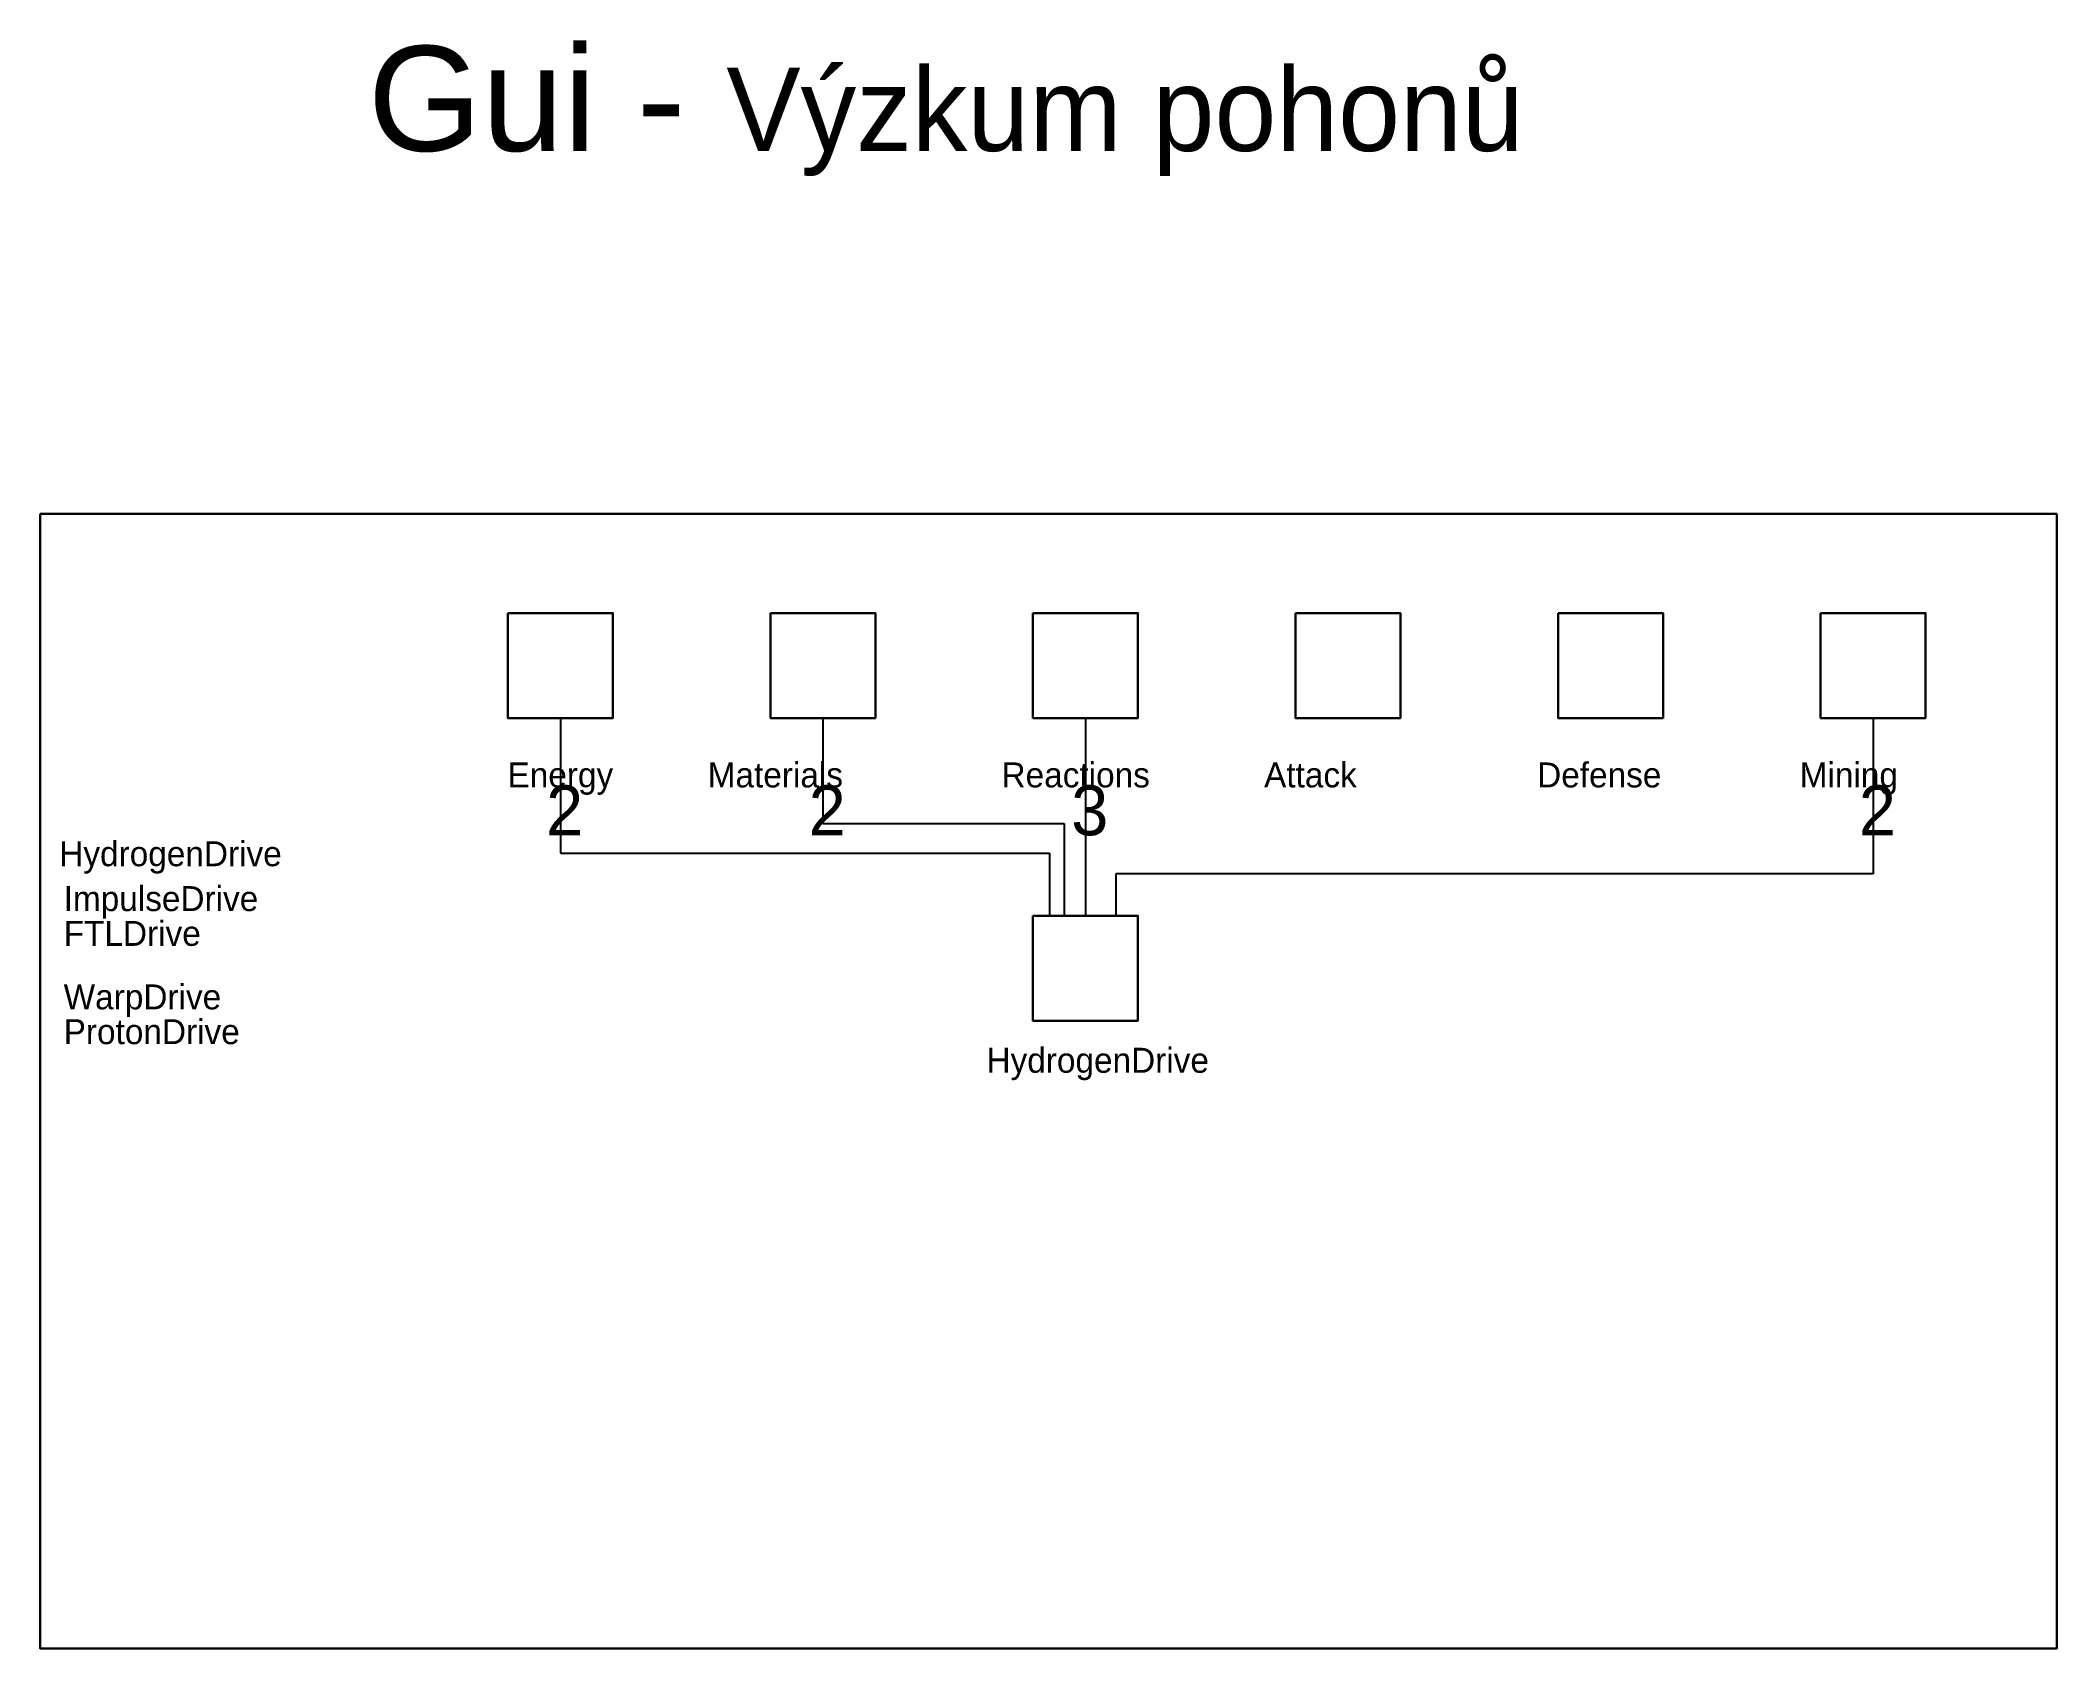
# Model space of a CAD drawing. Header units: millimetres. Extents: x 26535 to 76300, y -7871 to 12129.
# Drawn here: x 60931 to 62851, y -658 to 873 of the extents above; entities that cross this region are included whole.
import ezdxf

# ---------------------------------------------------------------- set-up
doc = ezdxf.new("R2010")
doc.units = ezdxf.units.MM
for name, color, linetype in [('Kce', 9, 'Continuous'), ('Prvky', 103, 'Continuous'), ('základní', 4, 'Continuous')]:
    doc.layers.add(name, color=color, linetype=linetype)
doc.layers.add('Layer2', color=231, linetype='Continuous', plot=False)
doc.layers.add('Obrys', color=253, linetype='Continuous', lineweight=30)
doc.styles.get("Standard").update_dxf_attribs({"font": 'arial.ttf'})

msp = doc.modelspace()

# ---------------------------------------------------------------- texts
at = {"layer": 'Obrys', "insert": (61243.231, 867.343), "char_height": 100, "attachment_point": 1}
msp.add_mtext_dynamic_manual_height_columns('Gui - {\\fCascadia Mono|b0|i0|c238|p49;\\H0.79167x;\\C96;\\c32768;Výzkum pohonů}', width=1557.3709, gutter_width=12.5, heights=[347.945], dxfattribs=at)
at = {"layer": 'Prvky', "char_height": 30, "attachment_point": 1}
for insert in [(60949.472, 110.339), (61832.367, -86.244)]:
    msp.add_mtext_dynamic_manual_height_columns('{\\fCascadia Mono|b0|i0|c238|p49;\\H0.79167x;HydrogenDrive}', width=151.55762, gutter_width=12.5, heights=[0], dxfattribs=dict(at, insert=insert))
at = {"layer": 'základní', "attachment_point": 1}
for s, width, heights, insert, char_height in [('{\\fCascadia Mono|b0|i0|c238|p49;\\H0.79167x;Energy}', 151.55762, [0], (61376.281, 185.353), 30), ('{\\fCascadia Mono|b0|i0|c238|p49;\\H0.79167x;\\C5;Materials}', 229.62623, [0], (61566.906, 185.353), 30), ('{\\fCascadia Mono|b0|i0|c238|p49;\\H0.79167x;\\C5;Reactions}', 229.62623, [0], (61846.701, 185.353), 30), ('{\\fCascadia Mono|b0|i0|c238|p49;\\H0.79167x;\\C5;Attack}', 229.62623, [0], (62096.701, 185.353), 30), ('{\\fCascadia Mono|b0|i0|c238|p49;\\H0.79167x;Defense}', 229.62623, [0], (62356.721, 185.353), 30), ('{\\fCascadia Mono|b0|i0|c238|p49;\\H0.79167x;Mining}', 229.62623, [0], (62606.721, 185.353), 30), ('{\\fCascadia Mono|b0|i0|c238|p49;\\H0.79167x;2}', 41.4547, [33.963], (61413.041, 163.538), 60), ('{\\fCascadia Mono|b0|i0|c238|p49;\\H0.79167x;2}', 41.4547, [33.963], (61663.041, 163.538), 60), ('{\\fCascadia Mono|b0|i0|c238|p49;\\H0.79167x;3}', 41.4547, [33.963], (61913.041, 163.538), 60), ('{\\fCascadia Mono|b0|i0|c238|p49;\\H0.79167x;2}', 41.4547, [33.963], (62663.041, 163.538), 60), ('{\\fCascadia Mono|b0|i0|c238|p49;\\H0.79167x;ImpulseDrive}', 229.62623, [0], (60953.639, 67.643), 30), ('{\\fCascadia Mono|b0|i0|c238|p49;\\H0.79167x;FTLDrive}', 229.62623, [0], (60953.639, 34.526), 30), ('{\\fCascadia Mono|b0|i0|c238|p49;\\H0.79167x;WarpDrive}', 229.62623, [0], (60953.639, -25.913), 30), ('{\\fCascadia Mono|b0|i0|c238|p49;\\H0.79167x;ProtonDrive}', 229.62623, [0], (60953.639, -59.03), 30)]:
    msp.add_mtext_dynamic_manual_height_columns(s, width=width, gutter_width=12.5, heights=heights, dxfattribs=dict(at, insert=insert, char_height=char_height))

# ---------------------------------------------------------------- linework, layer by layer
at = {"layer": 'Kce'}
for p, q in [((61376.581, 327.536), (61476.581, 327.536)), ((61476.581, 327.536), (61476.581, 227.536)), ((61626.581, 327.536), (61726.581, 327.536)), ((61726.581, 327.536), (61726.581, 227.536)), ((61876.581, 327.536), (61976.581, 327.536)), ((61976.581, 327.536), (61976.581, 227.536)), ((62126.581, 327.536), (62226.581, 327.536)), ((62226.581, 327.536), (62226.581, 227.536)), ((62376.581, 327.536), (62476.581, 327.536)), ((62476.581, 327.536), (62476.581, 227.536)), ((62626.581, 327.536), (62726.581, 327.536)), ((62726.581, 327.536), (62726.581, 227.536)), ((61976.581, 39.518), (61976.581, -60.482))]:
    msp.add_line(p, q, dxfattribs=at)
at = {"layer": 'Layer2'}
for p, q in [((61426.581, 227.536), (61426.581, 99.102)), ((61676.581, 227.536), (61676.581, 127.195)), ((61926.581, 227.536), (61926.581, 39.518)), ((62676.581, 227.536), (62676.581, 79.436)), ((61676.581, 127.195), (61906.317, 127.195)), ((61906.317, 127.195), (61906.317, 39.518)), ((61426.581, 99.102), (61892.266, 99.102)), ((61892.266, 99.102), (61892.266, 39.518)), ((62676.581, 79.436), (61955.494, 79.436)), ((61955.494, 79.436), (61955.494, 39.518))]:
    msp.add_line(p, q, dxfattribs=at)
at = {"layer": 'Obrys'}
for points in [[(60931.418, 421.848), (62851.418, 421.848), (62851.418, -658.152), (60931.418, -658.152)], [(61376.581, 327.536), (61476.581, 327.536), (61476.581, 227.536), (61376.581, 227.536)], [(61626.581, 327.536), (61726.581, 327.536), (61726.581, 227.536), (61626.581, 227.536)], [(61876.581, 327.536), (61976.581, 327.536), (61976.581, 227.536), (61876.581, 227.536)], [(62126.581, 327.536), (62226.581, 327.536), (62226.581, 227.536), (62126.581, 227.536)], [(62376.581, 327.536), (62476.581, 327.536), (62476.581, 227.536), (62376.581, 227.536)], [(62626.581, 327.536), (62726.581, 327.536), (62726.581, 227.536), (62626.581, 227.536)], [(61876.581, 39.518), (61976.581, 39.518), (61976.581, -60.482), (61876.581, -60.482)]]:
    msp.add_lwpolyline(points, close=True, dxfattribs=at)
at = {"layer": 'základní'}
for p, q in [((60931.418, -658.152), (60931.418, 421.848)), ((60931.418, 421.848), (62851.418, 421.848)), ((62851.418, 421.848), (62851.418, -658.152)), ((62851.418, -658.152), (60931.418, -658.152))]:
    msp.add_line(p, q, dxfattribs=at)

msp.set_redraw_order([(e.dxf.handle, doc.entitydb.next_handle()) for e in msp.query("TEXT MTEXT ATTDEF DIMENSION ARC_DIMENSION")])  # texts and dimensions are drawn at this point

doc.saveas('drawing.dxf')
